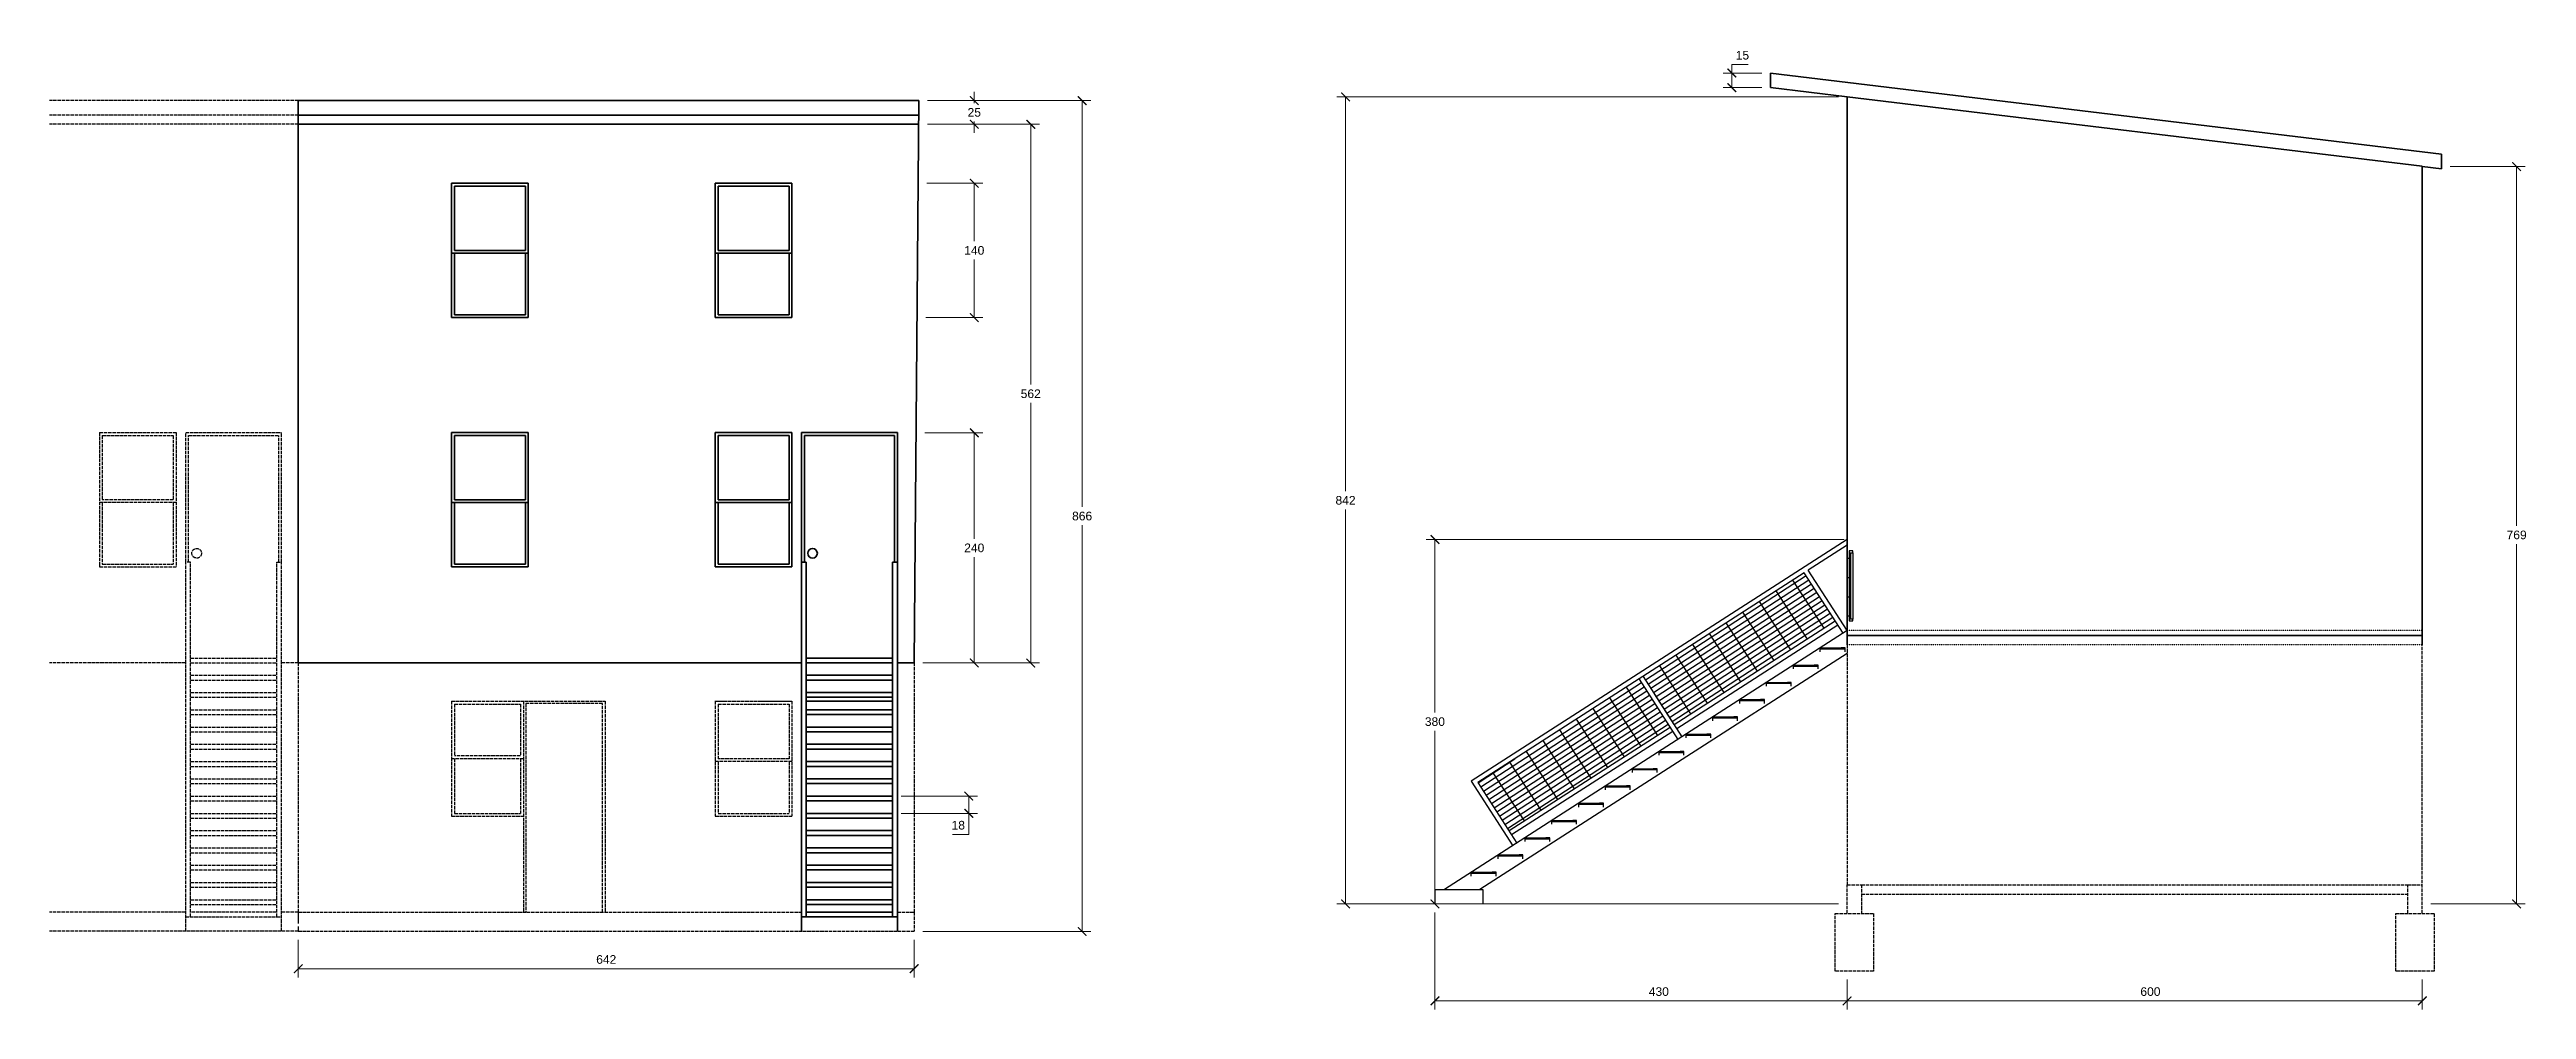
# Model space of a CAD drawing. Header units: millimetres. Extents: x 588 to 4422, y 307 to 1368.
# Drawn here: x 588 to 3172, y 307 to 1308 of the extents above; entities that cross this region are included whole.
import ezdxf

# ---------------------------------------------------------------- set-up
doc = ezdxf.new("R2010")
doc.units = ezdxf.units.MM
doc.linetypes.add('ACAD_ISO02W100', pattern=[15, 12, -3])
doc.linetypes.add('ACAD_ISO03W100', pattern=[30, 12, -18])
for name, color, linetype in [('A-FLOR-INTR', 3, 'ACAD_ISO03W100'), ('A-FLOR-STRS-EXTR', 1, 'Continuous'), ('A-STRUCTURE', 4, 'Continuous')]:
    doc.layers.add(name, color=color, linetype=linetype)
for name, color, linetype, lineweight in [('A-FLOR-LEVL', 3, 'Continuous', 35), ('A-FLOR-STRS- EXTR', 1, 'Continuous', 35), ('A-ROOF', 3, 'Continuous', 35), ('A-WALL-FULL-EXTR', 3, 'Continuous', 35), ('QUOTE', 5, 'Continuous', 13)]:
    doc.layers.add(name, color=color, linetype=linetype, lineweight=lineweight)
doc.styles.get("Standard").update_dxf_attribs({"font": 'arial.ttf'})
doc.dimstyles.new('ISO-25', dxfattribs={"dimtxt": 2.5, "dimasz": 2.5, "dimexe": 1.25, "dimexo": 0.625, "dimtad": 1, "dimtxsty": 'Standard', "dimcen": 2.5, "dimadec": 0, "dimazin": 0, "dimtfac": 1, "dimtmove": 0, "dimatfit": 3, "dimfxl": 1, "dimarcsym": 0})

msp = doc.modelspace()

# ---------------------------------------------------------------- blocks, each defined once
blk = doc.blocks.new('_ArchTick')
at = {"color": 0, "linetype": 'ByBlock', "const_width": 0.15}
blk.add_lwpolyline([(-0.5, -0.5), (0.5, 0.5)], dxfattribs=at)
blk = doc.blocks.new('*D40')
at = {"layer": 'Defpoints', "color": 0, "transparency": 16777216}
for p in [(1495.4, 1255), (1665.6, 1255), (1490.4, 388.6)]:
    blk.add_point(p, dxfattribs=at)
at = {"layer": 'QUOTE', "color": 0, "transparency": 16777216}
for p, q in [((1504.4, 1255), (1674.6, 1255)), ((1665.6, 1255), (1665.6, 831.4)), ((1665.6, 388.6), (1665.6, 812.2)), ((1499.4, 388.6), (1674.6, 388.6))]:
    blk.add_line(p, q, dxfattribs=at)
at = {"layer": 'QUOTE', "color": 0, "transparency": 16777216, "xscale": 9, "yscale": 9, "zscale": 9}
for p, rotation in [((1665.6, 1255), 90), ((1665.6, 388.6), 270)]:
    blk.add_blockref('_ArchTick', p, dxfattribs=dict(at, rotation=rotation))
at = {"layer": 'QUOTE', "color": 0, "transparency": 16777216, "insert": (1665.6, 821.8), "char_height": 9, "attachment_point": 5}
blk.add_mtext('866', dxfattribs=at)
blk = doc.blocks.new('*D41')
at = {"layer": 'Defpoints', "color": 0, "transparency": 16777216}
for p in [(1495.4, 1255), (1553.1, 1255), (1495.2, 1230.3)]:
    blk.add_point(p, dxfattribs=at)
at = {"layer": 'QUOTE', "color": 0, "transparency": 16777216}
for p, q in [((1504.4, 1255), (1562.1, 1255)), ((1553.1, 1255), (1553.1, 1264)), ((1553.1, 1255), (1553.1, 1252.3)), ((1504.2, 1230.3), (1562.1, 1230.3)), ((1553.1, 1230.3), (1553.1, 1233.1)), ((1553.1, 1230.3), (1553.1, 1221.3))]:
    blk.add_line(p, q, dxfattribs=at)
at = {"layer": 'QUOTE', "color": 0, "transparency": 16777216, "xscale": 9, "yscale": 9, "zscale": 9}
for p, rotation in [((1553.1, 1255), 270), ((1553.1, 1230.3), 90)]:
    blk.add_blockref('_ArchTick', p, dxfattribs=dict(at, rotation=rotation))
at = {"layer": 'QUOTE', "color": 0, "transparency": 16777216, "insert": (1553.1, 1242.7), "char_height": 9, "attachment_point": 5}
blk.add_mtext('25', dxfattribs=at)
blk = doc.blocks.new('*D42')
at = {"layer": 'Defpoints', "color": 0, "transparency": 16777216}
for p in [(1495.2, 1230.3), (1612, 1230.3), (1490.4, 668.6)]:
    blk.add_point(p, dxfattribs=at)
at = {"layer": 'QUOTE', "color": 0, "transparency": 16777216}
for p, q in [((1504.2, 1230.3), (1621, 1230.3)), ((1612, 1230.3), (1612, 958.9)), ((1612, 668.6), (1612, 939.8)), ((1499.4, 668.6), (1621, 668.6))]:
    blk.add_line(p, q, dxfattribs=at)
at = {"layer": 'QUOTE', "color": 0, "transparency": 16777216, "xscale": 9, "yscale": 9, "zscale": 9}
for p, rotation in [((1612, 1230.3), 90), ((1612, 668.6), 270)]:
    blk.add_blockref('_ArchTick', p, dxfattribs=dict(at, rotation=rotation))
at = {"layer": 'QUOTE', "color": 0, "transparency": 16777216, "insert": (1612, 949.3), "char_height": 9, "attachment_point": 5}
blk.add_mtext('562', dxfattribs=at)
blk = doc.blocks.new('*D45')
at = {"layer": 'Defpoints', "color": 0, "transparency": 16777216}
for p in [(847.9, 388.8), (1490.4, 388.8), (1490.4, 349.8)]:
    blk.add_point(p, dxfattribs=at)
at = {"layer": 'QUOTE', "color": 0, "transparency": 16777216}
for p, q in [((847.9, 379.8), (847.9, 340.8)), ((1490.4, 379.8), (1490.4, 340.8)), ((847.9, 349.8), (1490.4, 349.8))]:
    blk.add_line(p, q, dxfattribs=at)
at = {"layer": 'QUOTE', "color": 0, "transparency": 16777216, "xscale": 9, "yscale": 9, "zscale": 9, "rotation": 180}
blk.add_blockref('_ArchTick', (847.9, 349.8), dxfattribs=at)
at = {"layer": 'QUOTE', "color": 0, "transparency": 16777216, "xscale": 9, "yscale": 9, "zscale": 9}
blk.add_blockref('_ArchTick', (1490.4, 349.8), dxfattribs=at)
at = {"layer": 'QUOTE', "color": 0, "transparency": 16777216, "insert": (1169.2, 359.4), "char_height": 9, "attachment_point": 5}
blk.add_mtext('642', dxfattribs=at)
blk = doc.blocks.new('*D43')
at = {"layer": 'Defpoints', "color": 0, "transparency": 16777216}
for p in [(1492.4, 908.6), (1490.4, 668.6), (1553.1, 668.6)]:
    blk.add_point(p, dxfattribs=at)
at = {"layer": 'QUOTE', "color": 0, "transparency": 16777216}
for p, q in [((1501.4, 908.6), (1562.1, 908.6)), ((1553.1, 908.6), (1553.1, 798.2)), ((1553.1, 668.6), (1553.1, 779)), ((1499.4, 668.6), (1562.1, 668.6))]:
    blk.add_line(p, q, dxfattribs=at)
at = {"layer": 'QUOTE', "color": 0, "transparency": 16777216, "xscale": 9, "yscale": 9, "zscale": 9}
for p, rotation in [((1553.1, 908.6), 90), ((1553.1, 668.6), 270)]:
    blk.add_blockref('_ArchTick', p, dxfattribs=dict(at, rotation=rotation))
at = {"layer": 'QUOTE', "color": 0, "transparency": 16777216, "insert": (1553.1, 788.6), "char_height": 9, "attachment_point": 5}
blk.add_mtext('240', dxfattribs=at)
blk = doc.blocks.new('*D46')
at = {"layer": 'Defpoints', "color": 0, "transparency": 16777216}
for p in [(1467.9, 529.8), (1467.9, 511.8), (1547.4, 511.8)]:
    blk.add_point(p, dxfattribs=at)
at = {"layer": 'QUOTE', "color": 0, "transparency": 16777216}
for p, q in [((1476.9, 529.8), (1556.4, 529.8)), ((1547.4, 529.8), (1547.4, 511.8)), ((1476.9, 511.8), (1556.4, 511.8)), ((1547.4, 511.8), (1547.4, 489.9)), ((1547.4, 489.9), (1530.4, 489.9))]:
    blk.add_line(p, q, dxfattribs=at)
at = {"layer": 'QUOTE', "color": 0, "transparency": 16777216, "xscale": 9, "yscale": 9, "zscale": 9}
for p, rotation in [((1547.4, 529.8), 90), ((1547.4, 511.8), 270)]:
    blk.add_blockref('_ArchTick', p, dxfattribs=dict(at, rotation=rotation))
at = {"layer": 'QUOTE', "color": 0, "transparency": 16777216, "insert": (1536.4, 499.4), "char_height": 9, "attachment_point": 5}
blk.add_mtext('18', dxfattribs=at)
blk = doc.blocks.new('*D44')
at = {"layer": 'Defpoints', "color": 0, "transparency": 16777216}
for p in [(1494.7, 1168.8), (1493.5, 1028.8), (1553.1, 1028.8)]:
    blk.add_point(p, dxfattribs=at)
at = {"layer": 'QUOTE', "color": 0, "transparency": 16777216}
for p, q in [((1503.7, 1168.8), (1562.1, 1168.8)), ((1553.1, 1168.8), (1553.1, 1108.3)), ((1553.1, 1028.8), (1553.1, 1089.2)), ((1502.5, 1028.8), (1562.1, 1028.8))]:
    blk.add_line(p, q, dxfattribs=at)
at = {"layer": 'QUOTE', "color": 0, "transparency": 16777216, "xscale": 9, "yscale": 9, "zscale": 9}
for p, rotation in [((1553.1, 1168.8), 90), ((1553.1, 1028.8), 270)]:
    blk.add_blockref('_ArchTick', p, dxfattribs=dict(at, rotation=rotation))
at = {"layer": 'QUOTE', "color": 0, "transparency": 16777216, "insert": (1553.1, 1098.8), "char_height": 9, "attachment_point": 5}
blk.add_mtext('140', dxfattribs=at)
blk = doc.blocks.new('*D29')
at = {"layer": 'Defpoints', "color": 0, "transparency": 16777216}
for p in [(2033.6, 417.4), (2463.6, 347.4), (2033.6, 316.3)]:
    blk.add_point(p, dxfattribs=at)
at = {"layer": 'QUOTE', "color": 0, "transparency": 16777216}
for p, q in [((2033.6, 408.4), (2033.6, 307.3)), ((2463.6, 338.4), (2463.6, 307.3)), ((2463.6, 316.3), (2033.6, 316.3))]:
    blk.add_line(p, q, dxfattribs=at)
at = {"layer": 'QUOTE', "color": 0, "transparency": 16777216, "xscale": 9, "yscale": 9, "zscale": 9, "rotation": 180}
blk.add_blockref('_ArchTick', (2033.6, 316.3), dxfattribs=at)
at = {"layer": 'QUOTE', "color": 0, "transparency": 16777216, "xscale": 9, "yscale": 9, "zscale": 9}
blk.add_blockref('_ArchTick', (2463.6, 316.3), dxfattribs=at)
at = {"layer": 'QUOTE', "color": 0, "transparency": 16777216, "insert": (2267.2, 325.9), "char_height": 9, "attachment_point": 5}
blk.add_mtext('430', dxfattribs=at)
blk = doc.blocks.new('*D26')
at = {"layer": 'Defpoints', "color": 0, "transparency": 16777216}
for p in [(2033.6, 797.4), (2469.6, 797.4), (2463.6, 417.4)]:
    blk.add_point(p, dxfattribs=at)
at = {"layer": 'QUOTE', "color": 0, "transparency": 16777216}
for p, q in [((2460.6, 797.4), (2024.6, 797.4)), ((2033.6, 797.4), (2033.6, 617)), ((2033.6, 417.4), (2033.6, 597.8)), ((2454.6, 417.4), (2024.6, 417.4))]:
    blk.add_line(p, q, dxfattribs=at)
at = {"layer": 'QUOTE', "color": 0, "transparency": 16777216, "xscale": 9, "yscale": 9, "zscale": 9}
for p, rotation in [((2033.6, 797.4), 90), ((2033.6, 417.4), 270)]:
    blk.add_blockref('_ArchTick', p, dxfattribs=dict(at, rotation=rotation))
at = {"layer": 'QUOTE', "color": 0, "transparency": 16777216, "insert": (2033.6, 607.4), "char_height": 9, "attachment_point": 5}
blk.add_mtext('380', dxfattribs=at)
blk = doc.blocks.new('*D27')
at = {"layer": 'Defpoints', "color": 0, "transparency": 16777216}
for p in [(2463.6, 347.4), (3063.6, 347.4), (3063.6, 316.3)]:
    blk.add_point(p, dxfattribs=at)
at = {"layer": 'QUOTE', "color": 0, "transparency": 16777216}
for p, q in [((2463.6, 338.4), (2463.6, 307.3)), ((3063.6, 338.4), (3063.6, 307.3)), ((2463.6, 316.3), (3063.6, 316.3))]:
    blk.add_line(p, q, dxfattribs=at)
at = {"layer": 'QUOTE', "color": 0, "transparency": 16777216, "xscale": 9, "yscale": 9, "zscale": 9, "rotation": 180}
blk.add_blockref('_ArchTick', (2463.6, 316.3), dxfattribs=at)
at = {"layer": 'QUOTE', "color": 0, "transparency": 16777216, "xscale": 9, "yscale": 9, "zscale": 9}
blk.add_blockref('_ArchTick', (3063.6, 316.3), dxfattribs=at)
at = {"layer": 'QUOTE', "color": 0, "transparency": 16777216, "insert": (2780, 325.9), "char_height": 9, "attachment_point": 5}
blk.add_mtext('600', dxfattribs=at)
blk = doc.blocks.new('*D30')
at = {"layer": 'Defpoints', "color": 0, "transparency": 16777216}
for p in [(1940.4, 1258.9), (2463.6, 1258.9), (2034.3, 417.4)]:
    blk.add_point(p, dxfattribs=at)
at = {"layer": 'QUOTE', "color": 0, "transparency": 16777216}
for p, q in [((2454.6, 1258.9), (1931.4, 1258.9)), ((1940.4, 1258.9), (1940.4, 847.8)), ((1940.4, 417.4), (1940.4, 828.6)), ((2025.3, 417.4), (1931.4, 417.4))]:
    blk.add_line(p, q, dxfattribs=at)
at = {"layer": 'QUOTE', "color": 0, "transparency": 16777216, "xscale": 9, "yscale": 9, "zscale": 9}
for p, rotation in [((1940.4, 1258.9), 90), ((1940.4, 417.4), 270)]:
    blk.add_blockref('_ArchTick', p, dxfattribs=dict(at, rotation=rotation))
at = {"layer": 'QUOTE', "color": 0, "transparency": 16777216, "insert": (1940.4, 838.2), "char_height": 9, "attachment_point": 5}
blk.add_mtext('842', dxfattribs=at)
blk = doc.blocks.new('*D31')
at = {"layer": 'Defpoints', "color": 0, "transparency": 16777216}
for p in [(2343.3, 1283.8), (2383.6, 1283.8), (2383.6, 1268.6)]:
    blk.add_point(p, dxfattribs=at)
at = {"layer": 'QUOTE', "color": 0, "transparency": 16777216}
for p, q in [((2343.3, 1283.8), (2343.3, 1292.8)), ((2343.3, 1292.8), (2360.5, 1292.8)), ((2374.6, 1283.8), (2334.3, 1283.8)), ((2374.6, 1268.6), (2334.3, 1268.6)), ((2343.3, 1268.6), (2343.3, 1283.8))]:
    blk.add_line(p, q, dxfattribs=at)
at = {"layer": 'QUOTE', "color": 0, "transparency": 16777216, "xscale": 9, "yscale": 9, "zscale": 9}
for p, rotation in [((2343.3, 1283.8), 90), ((2343.3, 1268.6), 270)]:
    blk.add_blockref('_ArchTick', p, dxfattribs=dict(at, rotation=rotation))
at = {"layer": 'QUOTE', "color": 0, "transparency": 16777216, "insert": (2354.4, 1302.3), "char_height": 9, "attachment_point": 5}
blk.add_mtext('15', dxfattribs=at)
blk = doc.blocks.new('*D28')
at = {"layer": 'Defpoints', "color": 0, "transparency": 16777216}
for p in [(3083.6, 1186.2), (3063.6, 417.4), (3162, 417.4)]:
    blk.add_point(p, dxfattribs=at)
at = {"layer": 'QUOTE', "color": 0, "transparency": 16777216}
for p, q in [((3092.6, 1186.2), (3171, 1186.2)), ((3162, 1186.2), (3162, 811.7)), ((3162, 417.4), (3162, 792.6)), ((3072.6, 417.4), (3171, 417.4))]:
    blk.add_line(p, q, dxfattribs=at)
at = {"layer": 'QUOTE', "color": 0, "transparency": 16777216, "xscale": 9, "yscale": 9, "zscale": 9}
for p, rotation in [((3162, 1186.2), 90), ((3162, 417.4), 270)]:
    blk.add_blockref('_ArchTick', p, dxfattribs=dict(at, rotation=rotation))
at = {"layer": 'QUOTE', "color": 0, "transparency": 16777216, "insert": (3162, 802.1), "char_height": 9, "attachment_point": 5}
blk.add_mtext('769', dxfattribs=at)

# ---------------------------------------------------------------- dimensions: what is measured, and where the dimension line sits
at = {"layer": 'QUOTE'}
for base, p1, p2, override, picture, middle in [((2343.3, 1283.8), (2383.6, 1268.6), (2383.6, 1283.8), {"dimtxt": 9, "dimasz": 9, "dimexe": 9, "dimexo": 9, "dimgap": 5, "dimtih": 1, "dimtoh": 1, "dimdec": 0, "dimblk1": 'ArchTick', "dimblk2": 'ArchTick', "dimsah": 1, "dimlwd": 65535, "dimlwe": 65535}, '*D31', (2354.4, 1302.3)), ((1553.1, 1255), (1495.2, 1230.3), (1495.4, 1255), {"dimtxt": 9, "dimasz": 9, "dimexe": 9, "dimexo": 9, "dimgap": 5, "dimtih": 1, "dimtoh": 1, "dimdec": 0, "dimblk1": 'ArchTick', "dimblk2": 'ArchTick', "dimsah": 1, "dimlwd": 65535, "dimlwe": 65535}, '*D41', (1553.1, 1242.7)), ((1940.4113, 1258.9474), (2034.3472, 417.3684), (2463.5933, 1258.9474), {"dimtxt": 9, "dimasz": 9, "dimexe": 9, "dimexo": 9, "dimgap": 5, "dimtih": 1, "dimdec": 0, "dimblk1": 'ArchTick', "dimblk2": 'ArchTick', "dimsah": 1, "dimlwd": 65535, "dimlwe": 65535}, '*D30', (1940.4113, 838.1579)), ((1553.1, 1028.8), (1494.7, 1168.8), (1493.5, 1028.8), {"dimtxt": 9, "dimasz": 9, "dimexe": 9, "dimexo": 9, "dimgap": 5, "dimtih": 1, "dimdec": 0, "dimblk1": 'ArchTick', "dimblk2": 'ArchTick', "dimsah": 1, "dimlwd": 65535, "dimlwe": 65535}, '*D44', (1553.1, 1098.8)), ((1553.1, 668.6), (1492.4, 908.6), (1490.4, 668.6), {"dimtxt": 9, "dimasz": 9, "dimexe": 9, "dimexo": 9, "dimgap": 5, "dimtih": 1, "dimdec": 0, "dimblk1": 'ArchTick', "dimblk2": 'ArchTick', "dimsah": 1, "dimlwd": 65535, "dimlwe": 65535}, '*D43', (1553.1, 788.6)), ((2033.6, 797.4), (2463.6, 417.4), (2469.6, 797.4), {"dimtxt": 9, "dimasz": 9, "dimexe": 9, "dimexo": 9, "dimgap": 5, "dimtih": 1, "dimdec": 0, "dimblk1": 'ArchTick', "dimblk2": 'ArchTick', "dimsah": 1, "dimlwd": 65535, "dimlwe": 65535}, '*D26', (2033.6, 607.4))]:
    dim = msp.add_linear_dim(base=base, p1=p1, p2=p2, angle=90, dimstyle='ISO-25', override=override, dxfattribs=at)
    dim.commit()
    dim.dimension.update_dxf_attribs({"geometry": picture, "text_midpoint": middle})
for base, p1, p2, override, picture, middle in [((1665.6, 1255), (1490.4, 388.6), (1495.4, 1255), {"dimtxt": 9, "dimasz": 9, "dimexe": 9, "dimexo": 9, "dimgap": 5, "dimtih": 1, "dimdec": 0, "dimblk1": 'ArchTick', "dimblk2": 'ArchTick', "dimsah": 1, "dimlwd": 65535, "dimlwe": 65535}, '*D40', (1665.6, 821.8)), ((1612, 1230.3), (1490.4, 668.6), (1495.2, 1230.3), {"dimtxt": 9, "dimasz": 9, "dimexe": 9, "dimexo": 9, "dimgap": 5, "dimtih": 1, "dimdec": 0, "dimblk1": 'ArchTick', "dimblk2": 'ArchTick', "dimsah": 1, "dimlwd": 65535, "dimlwe": 65535}, '*D42', (1612, 949.3)), ((3162, 417.4), (3083.6, 1186.2), (3063.6, 417.4), {"dimtxt": 9, "dimasz": 9, "dimexe": 9, "dimexo": 9, "dimgap": 5, "dimtih": 1, "dimtoh": 1, "dimdec": 0, "dimblk1": 'ArchTick', "dimblk2": 'ArchTick', "dimsah": 1, "dimlwd": 65535, "dimlwe": 65535}, '*D28', (3162, 802.1)), ((1547.4, 511.8), (1467.9, 529.8), (1467.9, 511.8), {"dimtxt": 9, "dimasz": 9, "dimexe": 9, "dimexo": 9, "dimgap": 5, "dimtih": 1, "dimtoh": 1, "dimdec": 0, "dimblk1": 'ArchTick', "dimblk2": 'ArchTick', "dimsah": 1, "dimlwd": 65535, "dimlwe": 65535}, '*D46', (1536.4, 489.9))]:
    dim = msp.add_linear_dim(base=base, p1=p1, p2=p2, angle=90, dimstyle='ISO-25', override=override, dxfattribs=at)
    dim.commit()
    dim.dimension.update_dxf_attribs({"geometry": picture, "text_midpoint": middle, "dimtype": 160})
for base, p2, picture, middle in [((2033.6, 316.3), (2033.6, 417.4), '*D29', (2267.2, 316.3)), ((3063.6, 316.3), (3063.6, 347.4), '*D27', (2780, 316.3))]:
    dim = msp.add_linear_dim(base=base, p1=(2463.6, 347.4), p2=p2, dimstyle='ISO-25', override={"dimtxt": 9, "dimasz": 9, "dimexe": 9, "dimexo": 9, "dimgap": 5, "dimdec": 0, "dimblk1": 'ArchTick', "dimblk2": 'ArchTick', "dimsah": 1, "dimlwd": 65535, "dimlwe": 65535}, dxfattribs=at)
    dim.commit()
    dim.dimension.update_dxf_attribs({"geometry": picture, "text_midpoint": middle, "dimtype": 160})
dim = msp.add_linear_dim(base=(1490.3725, 349.8389), p1=(847.9486, 388.7521), p2=(1490.3725, 388.7521), dimstyle='ISO-25', override={"dimtxt": 9, "dimasz": 9, "dimexe": 9, "dimexo": 9, "dimgap": 5, "dimdec": 0, "dimblk1": 'ArchTick', "dimblk2": 'ArchTick', "dimsah": 1, "dimlwd": 65535, "dimlwe": 65535}, dxfattribs=at)
dim.commit()
dim.dimension.update_dxf_attribs({"geometry": '*D45', "text_midpoint": (1169.1605, 359.4341)})

# ---------------------------------------------------------------- hatches: boundary and pattern name
at = {"layer": 'A-FLOR-STRS-EXTR'}
h = msp.add_hatch(dxfattribs=at)
h.set_pattern_fill('GRATE', color=256, scale=6.5, angle=123, style=0)
h.set_pattern_definition([(213, (32416.659, -4835.6285), (2.809997, -4.327016), []), (303, (32416.66, -4835.629), (17.308064, 11.239988), [])])
h.paths.add_polyline_path([(2451.3, 712.3), (2418.9, 762.7), (2250.8, 654.6), (2283.2, 604.2)])
h.paths.add_polyline_path([(2246.6, 651.9), (2078.5, 543.9), (2110.9, 493.5), (2279, 601.5)])

# ---------------------------------------------------------------- linework, layer by layer
at = {"layer": 'A-FLOR-INTR', "ltscale": 0.01}
msp.add_line((3063.6, 687.4), (2463.6, 687.4), dxfattribs=at)
at = {"layer": 'A-FLOR-INTR', "linetype": 'ACAD_ISO03W100', "ltscale": 0.01}
msp.add_lwpolyline([(3063.6, 702.4), (2463.6, 702.4)], dxfattribs=at)
at = {"layer": 'A-FLOR-LEVL'}
for p, q in [((2463.6, 687.4), (2463.6, 702.4)), ((3063.6, 697.4), (2463.6, 697.4))]:
    msp.add_line(p, q, dxfattribs=at)
at = {"layer": 'A-FLOR-STRS- EXTR'}
for p, q in [((1377.9, 673.8), (1467.9, 673.8)), ((1377.9, 668.8), (1467.9, 668.8)), ((1377.9, 668.8), (1467.9, 668.8)), ((1377.9, 655.8), (1467.9, 655.8)), ((1377.9, 650.8), (1467.9, 650.8)), ((1377.9, 637.8), (1467.9, 637.8)), ((1377.9, 632.8), (1467.9, 632.8)), ((1377.9, 628.8), (1467.9, 628.8)), ((1457.9, 628.8), (1387.9, 628.8)), ((1377.9, 619.8), (1467.9, 619.8)), ((1377.9, 614.8), (1467.9, 614.8)), ((1377.9, 601.8), (1467.9, 601.8)), ((1377.9, 596.8), (1467.9, 596.8)), ((1377.9, 583.8), (1467.9, 583.8)), ((1377.9, 578.8), (1467.9, 578.8)), ((1377.9, 565.8), (1467.9, 565.8)), ((1377.9, 560.8), (1467.9, 560.8)), ((1377.9, 547.8), (1467.9, 547.8)), ((1377.9, 542.8), (1467.9, 542.8)), ((1377.9, 529.8), (1467.9, 529.8)), ((1377.9, 524.8), (1467.9, 524.8)), ((1377.9, 511.8), (1467.9, 511.8)), ((1377.9, 506.8), (1467.9, 506.8)), ((1377.9, 493.8), (1467.9, 493.8)), ((1377.9, 488.8), (1467.9, 488.8)), ((1377.9, 475.8), (1467.9, 475.8)), ((1377.9, 470.8), (1467.9, 470.8)), ((1377.9, 457.8), (1467.9, 457.8)), ((1377.9, 452.8), (1467.9, 452.8)), ((1377.9, 439.8), (1467.9, 439.8)), ((1377.9, 434.8), (1467.9, 434.8)), ((1377.9, 421.8), (1467.9, 421.8)), ((1377.9, 416.8), (1467.9, 416.8)), ((1372.9, 403.8), (1472.9, 403.8)), ((1467.9, 408.8), (1377.9, 408.8))]:
    msp.add_line(p, q, dxfattribs=at)
for points in [[(1372.9, 388.8), (1372.9, 773.8)], [(1377.9, 403.8), (1377.9, 773.8)], [(1467.9, 403.8), (1467.9, 773.8)], [(1472.9, 388.8), (1472.9, 773.8)]]:
    msp.add_lwpolyline(points, dxfattribs=at)
at = {"layer": 'A-FLOR-STRS-EXTR'}
for p, q in [((2463.6, 797.4), (2071.6, 545.4)), ((2463.6, 791.4), (2423.1, 765.4)), ((2418.9, 762.7), (2078.5, 543.9)), ((2463.6, 702.4), (2043.6, 432.4)), ((2451.3, 712.3), (2283.2, 604.2)), ((2454, 708.1), (2285.9, 600)), ((2463.6, 678.6), (2080.6, 432.4)), ((2435.6, 683.4), (2461.4, 683.4)), ((2439.6, 684.4), (2457.4, 684.4)), ((2379.6, 647.4), (2405.4, 647.4)), ((2383.6, 648.4), (2401.4, 648.4)), ((2407.6, 665.4), (2433.4, 665.4)), ((2411.6, 666.4), (2429.4, 666.4)), ((2351.6, 629.4), (2377.4, 629.4)), ((2355.6, 630.4), (2373.4, 630.4)), ((2279, 601.5), (2110.9, 493.5)), ((2281.7, 597.3), (2113.6, 489.3)), ((2299.6, 594.4), (2317.4, 594.4)), ((2323.6, 611.4), (2349.4, 611.4)), ((2327.6, 612.4), (2345.4, 612.4)), ((2267.6, 575.4), (2293.4, 575.4)), ((2271.6, 576.4), (2289.4, 576.4)), ((2295.6, 593.4), (2321.4, 593.4)), ((2239.6, 557.4), (2265.4, 557.4)), ((2243.6, 558.4), (2261.4, 558.4)), ((2183.6, 521.4), (2209.4, 521.4)), ((2187.6, 522.4), (2205.4, 522.4)), ((2211.6, 539.4), (2237.4, 539.4)), ((2215.6, 540.4), (2233.4, 540.4)), ((2155.6, 503.4), (2181.4, 503.4)), ((2159.6, 504.4), (2177.4, 504.4)), ((2099.6, 467.4), (2125.4, 467.4)), ((2103.6, 468.4), (2121.4, 468.4)), ((2127.6, 485.4), (2153.4, 485.4)), ((2131.6, 486.4), (2149.4, 486.4)), ((2071.6, 449.4), (2097.4, 449.4)), ((2075.6, 450.4), (2093.4, 450.4))]:
    msp.add_line(p, q, dxfattribs=at)
for points in [[(2465.6, 777.4), (2463.6, 777.4)], [(2469.6, 785.4), (2465.6, 785.4), (2465.6, 783.4), (2469.6, 783.4), (2469.6, 785.4)], [(2465.6, 783.4), (2465.6, 714.4)], [(2467.6, 714.4), (2467.6, 783.4)], [(2469.6, 783.4), (2469.6, 714.4)], [(2459.4, 699.7), (2418.9, 762.7)], [(2463.6, 702.4), (2423.1, 765.4)], [(2465.6, 757.4), (2463.6, 757.4)], [(2465.6, 737.4), (2463.6, 737.4)], [(2465.6, 717.4), (2463.6, 717.4)], [(2469.6, 714.4), (2465.6, 714.4), (2465.6, 712.4), (2469.6, 712.4), (2469.6, 714.4)], [(2435.6, 680.4), (2435.6, 684.4), (2439.6, 684.4)], [(2461.4, 680.4), (2461.4, 684.4), (2457.4, 684.4)], [(2246.6, 651.9), (2287.1, 588.9)], [(2250.8, 654.6), (2291.3, 591.6)], [(2379.6, 644.4), (2379.6, 648.4), (2383.6, 648.4)], [(2405.4, 644.4), (2405.4, 648.4), (2401.4, 648.4)], [(2407.6, 662.4), (2407.6, 666.4), (2411.6, 666.4)], [(2433.4, 662.4), (2433.4, 666.4), (2429.4, 666.4)], [(2351.6, 626.4), (2351.6, 630.4), (2355.6, 630.4)], [(2377.4, 626.4), (2377.4, 630.4), (2373.4, 630.4)], [(2295.6, 590.4), (2295.6, 594.4), (2299.6, 594.4)], [(2321.4, 590.4), (2321.4, 594.4), (2317.4, 594.4)], [(2323.6, 608.4), (2323.6, 612.4), (2327.6, 612.4)], [(2349.4, 608.4), (2349.4, 612.4), (2345.4, 612.4)], [(2267.6, 572.4), (2267.6, 576.4), (2271.6, 576.4)], [(2293.4, 572.4), (2293.4, 576.4), (2289.4, 576.4)], [(2071.6, 545.4), (2114.8, 478.1)], [(2078.5, 543.9), (2119, 480.9)], [(2239.6, 554.4), (2239.6, 558.4), (2243.6, 558.4)], [(2265.4, 554.4), (2265.4, 558.4), (2261.4, 558.4)], [(2183.6, 518.4), (2183.6, 522.4), (2187.6, 522.4)], [(2209.4, 518.4), (2209.4, 522.4), (2205.4, 522.4)], [(2211.6, 536.4), (2211.6, 540.4), (2215.6, 540.4)], [(2237.4, 536.4), (2237.4, 540.4), (2233.4, 540.4)], [(2155.6, 500.4), (2155.6, 504.4), (2159.6, 504.4)], [(2181.4, 500.4), (2181.4, 504.4), (2177.4, 504.4)], [(2099.6, 464.4), (2099.6, 468.4), (2103.6, 468.4)], [(2125.4, 464.4), (2125.4, 468.4), (2121.4, 468.4)], [(2127.6, 482.4), (2127.6, 486.4), (2131.6, 486.4)], [(2153.4, 482.4), (2153.4, 486.4), (2149.4, 486.4)], [(2071.6, 446.4), (2071.6, 450.4), (2075.6, 450.4)], [(2097.4, 446.4), (2097.4, 450.4), (2093.4, 450.4)], [(2033.6, 432.4), (2083.6, 432.4), (2083.6, 417.4)], [(2033.6, 432.4), (2033.6, 417.4)]]:
    msp.add_lwpolyline(points, dxfattribs=at)
at = {"layer": 'A-ROOF'}
for p, q in [((2383.6, 1268.6), (2383.6, 1283.8)), ((3083.6, 1199.2), (3083.6, 1183.8))]:
    msp.add_line(p, q, dxfattribs=at)
at = {"layer": 'A-ROOF', "linetype": 'Continuous'}
for p, q in [((847.9, 1255.1), (1495.4, 1255.1)), ((847.9, 1240), (1495.3, 1240)), ((1495.2, 1230.3), (847.9, 1230.3))]:
    msp.add_line(p, q, dxfattribs=at)
at = {"layer": 'A-ROOF'}
for points in [[(3083.6, 1199.2), (2383.6, 1283.8)], [(2463.6, 1258.9), (2383.6, 1268.6)], [(3063.6, 1186.5), (2463.6, 1258.9)], [(3083.6, 1183.8), (3063.6, 1186.2)]]:
    msp.add_lwpolyline(points, dxfattribs=at)
at = {"layer": 'A-STRUCTURE', "linetype": 'ACAD_ISO02W100', "ltscale": 0.3}
for p, q in [((847.9, 1255.1), (588.5, 1255.1)), ((847.9, 1240), (588.5, 1240)), ((847.9, 1230.3), (588.5, 1230.3)), ((640.5, 908.8), (720.5, 908.8)), ((640.5, 908.8), (640.5, 768.8)), ((643.5, 905.8), (643.5, 838.8)), ((643.5, 905.8), (717.5, 905.8)), ((717.5, 905.8), (717.5, 838.8)), ((720.5, 908.8), (720.5, 768.8)), ((730.5, 773.8), (730.5, 908.8)), ((730.5, 908.8), (830.5, 908.8)), ((733.5, 905.8), (827.5, 905.8)), ((733.5, 773.8), (733.5, 905.8)), ((827.5, 773.8), (827.5, 905.8)), ((830.5, 773.8), (830.5, 908.8)), ((643.5, 835.8), (643.5, 771.8)), ((717.5, 835.8), (717.5, 771.8)), ((640.5, 771.8), (640.5, 768.8)), ((640.5, 768.8), (720.5, 768.8)), ((643.5, 771.8), (717.5, 771.8)), ((735.5, 773.8), (730.5, 773.8)), ((825.5, 773.8), (830.5, 773.8)), ((735.5, 673.8), (825.5, 673.8)), ((2463.6, 687.4), (2463.6, 437.4)), ((3063.6, 407.4), (3063.6, 687.4)), ((730.5, 668.8), (588.5, 668.8)), ((735.5, 668.8), (825.5, 668.8)), ((735.5, 668.8), (825.5, 668.8)), ((735.5, 655.8), (825.5, 655.8)), ((735.5, 650.8), (825.5, 650.8)), ((847.9, 668.8), (830.5, 668.8)), ((847.9, 668.8), (847.9, 408.8)), ((1490.4, 668.8), (1490.4, 408.8)), ((735.5, 637.8), (825.5, 637.8)), ((735.5, 632.8), (825.5, 632.8)), ((1007.9, 628.8), (1167.9, 628.8)), ((1007.9, 628.8), (1007.9, 508.8)), ((1010.9, 625.8), (1010.9, 571.8)), ((1010.9, 625.8), (1079.9, 625.8)), ((1079.9, 625.8), (1079.9, 571.8)), ((1082.9, 628.8), (1082.9, 408.8)), ((1167.9, 628.8), (1167.9, 408.8)), ((1282.5, 628.8), (1362.5, 628.8)), ((1282.9, 628.8), (1362.9, 628.8)), ((1282.9, 628.8), (1282.9, 508.8)), ((1285.9, 625.8), (1285.9, 568.8)), ((1285.9, 625.8), (1359.9, 625.8)), ((1359.9, 625.8), (1359.9, 568.8)), ((1362.9, 628.8), (1362.9, 508.8)), ((735.5, 619.8), (825.5, 619.8)), ((735.5, 614.8), (825.5, 614.8)), ((735.5, 601.8), (825.5, 601.8)), ((735.5, 596.8), (825.5, 596.8)), ((735.5, 583.8), (825.5, 583.8)), ((735.5, 578.8), (825.5, 578.8)), ((1010.9, 568.8), (1010.9, 511.8)), ((1079.9, 568.8), (1079.9, 511.8)), ((735.5, 565.8), (825.5, 565.8)), ((735.5, 560.8), (825.5, 560.8)), ((735.5, 547.8), (825.5, 547.8)), ((735.5, 542.8), (825.5, 542.8)), ((1285.9, 565.8), (1285.9, 511.8)), ((1359.9, 565.8), (1359.9, 511.8)), ((735.5, 529.8), (825.5, 529.8)), ((735.5, 524.8), (825.5, 524.8)), ((735.5, 511.8), (825.5, 511.8)), ((735.5, 506.8), (825.5, 506.8)), ((735.5, 493.8), (825.5, 493.8)), ((1007.9, 508.8), (1082.9, 508.8)), ((1010.9, 511.8), (1079.9, 511.8)), ((1282.9, 508.8), (1362.9, 508.8)), ((1285.9, 511.8), (1359.9, 511.8)), ((735.5, 488.8), (825.5, 488.8)), ((735.5, 475.8), (825.5, 475.8)), ((735.5, 470.8), (825.5, 470.8)), ((735.5, 457.8), (825.5, 457.8)), ((735.5, 452.8), (825.5, 452.8)), ((735.5, 439.8), (825.5, 439.8)), ((735.5, 434.8), (825.5, 434.8)), ((735.5, 421.8), (825.5, 421.8)), ((735.5, 416.8), (825.5, 416.8)), ((2463.6, 407.4), (2463.6, 437.4)), ((2463.6, 437.4), (2478.6, 437.4)), ((2478.6, 437.4), (3048.6, 437.4)), ((2478.6, 437.4), (2478.6, 407.4)), ((2478.6, 427.4), (3048.6, 427.4)), ((3048.6, 407.4), (3048.6, 437.4)), ((3048.6, 437.4), (3063.6, 437.4)), ((730.5, 408.8), (588.5, 408.8)), ((847.9, 388.8), (588.5, 388.8)), ((730.5, 403.8), (830.5, 403.8)), ((825.5, 408.8), (735.5, 408.8)), ((847.9, 408.8), (830.5, 408.8)), ((847.9, 408.8), (1372.9, 408.8)), ((847.9, 388.8), (1490.4, 388.8)), ((1472.9, 408.8), (1490.4, 408.8)), ((1490.4, 408.8), (1490.4, 388.8))]:
    msp.add_line(p, q, dxfattribs=at)
at = {"layer": 'A-STRUCTURE', "linetype": 'ACAD_ISO02W100'}
msp.add_line((847.9, 408.8), (847.9, 388.8), dxfattribs=at)
at = {"layer": 'A-STRUCTURE', "linetype": 'ACAD_ISO02W100', "ltscale": 0.3}
for points in [[(720.5, 835.8), (640.5, 835.8)], [(717.5, 838.8), (643.5, 838.8)], [(730.5, 388.8), (730.5, 773.8)], [(735.5, 403.8), (735.5, 773.8)], [(825.5, 403.8), (825.5, 773.8)], [(830.5, 388.8), (830.5, 773.8)], [(1165.4, 408.8), (1165.4, 626.3), (1085.4, 626.3), (1085.4, 408.8)], [(1082.9, 568.8), (1007.9, 568.8)], [(1079.9, 571.8), (1010.9, 571.8)], [(1359.9, 568.8), (1285.9, 568.8)], [(1362.9, 565.8), (1282.9, 565.8)]]:
    msp.add_lwpolyline(points, dxfattribs=at)
for points in [[(2451.1, 407.4), (2491.1, 407.4), (2491.1, 347.4), (2451.1, 347.4)], [(3036.1, 407.4), (3076.1, 407.4), (3076.1, 347.4), (3036.1, 347.4)]]:
    msp.add_lwpolyline(points, close=True, dxfattribs=at)
msp.add_circle((742, 783), 5.03, dxfattribs=at)
at = {"layer": 'A-WALL-FULL-EXTR'}
for p, q in [((847.9, 1240), (847.9, 1255.1)), ((1495.4, 1255.1), (1490.4, 668.7)), ((2463.6, 957.4), (2463.6, 1258.9)), ((847.9, 1240), (847.9, 668.8)), ((1007.9, 1168.8), (1087.9, 1168.8)), ((1007.9, 1168.8), (1007.9, 1028.8)), ((1010.9, 1165.8), (1010.9, 1098.8)), ((1010.9, 1165.8), (1084.9, 1165.8)), ((1084.9, 1165.8), (1084.9, 1098.8)), ((1087.9, 1168.8), (1087.9, 1028.8)), ((1282.9, 1168.8), (1282.9, 1028.8)), ((1282.9, 1168.8), (1362.9, 1168.8)), ((1285.9, 1165.8), (1359.9, 1165.8)), ((1285.9, 1165.8), (1285.9, 1098.8)), ((1359.9, 1165.8), (1359.9, 1098.8)), ((1362.9, 1168.8), (1362.9, 1028.8)), ((3063.6, 702.4), (3063.6, 1186.5)), ((1010.9, 1095.8), (1010.9, 1031.8)), ((1084.9, 1095.8), (1084.9, 1031.8)), ((1285.9, 1095.8), (1285.9, 1031.8)), ((1359.9, 1095.8), (1359.9, 1031.8)), ((1007.9, 1028.8), (1087.9, 1028.8)), ((1010.9, 1031.8), (1084.9, 1031.8)), ((1282.9, 1028.8), (1362.9, 1028.8)), ((1285.9, 1031.8), (1359.9, 1031.8)), ((2463.6, 957.4), (2463.6, 917.4)), ((1007.9, 908.8), (1007.9, 768.8)), ((1007.9, 908.8), (1007.9, 768.8)), ((1087.9, 908.8), (1007.9, 908.8)), ((1010.9, 905.8), (1010.9, 838.8)), ((1010.9, 905.8), (1084.9, 905.8)), ((1084.9, 905.8), (1084.9, 838.8)), ((1087.9, 908.8), (1087.9, 768.8)), ((1087.9, 908.8), (1087.9, 768.8)), ((1282.9, 908.8), (1362.9, 908.8)), ((1282.9, 908.8), (1282.9, 768.8)), ((1285.9, 905.8), (1285.9, 838.8)), ((1285.9, 905.8), (1359.9, 905.8)), ((1359.9, 905.8), (1359.9, 838.8)), ((1362.9, 908.8), (1362.9, 768.8)), ((1372.9, 773.8), (1372.9, 908.8)), ((1372.9, 908.8), (1472.9, 908.8)), ((1375.9, 905.8), (1469.9, 905.8)), ((1375.9, 773.8), (1375.9, 905.8)), ((1469.9, 773.8), (1469.9, 905.8)), ((1472.9, 773.8), (1472.9, 908.8)), ((2463.6, 917.4), (2463.6, 702.4)), ((1010.9, 835.8), (1010.9, 771.8)), ((1084.9, 835.8), (1084.9, 771.8)), ((1285.9, 835.8), (1285.9, 771.8)), ((1359.9, 835.8), (1359.9, 771.8)), ((1007.9, 768.8), (1087.9, 768.8)), ((1010.9, 771.8), (1084.9, 771.8)), ((1282.9, 771.8), (1282.9, 768.8)), ((1282.9, 768.8), (1362.9, 768.8)), ((1285.9, 771.8), (1359.9, 771.8)), ((1362.9, 771.8), (1362.9, 768.8)), ((1372.9, 773.8), (1377.9, 773.8)), ((1377.9, 764.9), (1377.9, 765.6)), ((1467.9, 773.8), (1472.9, 773.8)), ((3063.6, 702.4), (3063.6, 697.4)), ((3063.6, 687.4), (3063.6, 697.4)), ((847.9, 668.8), (1372.9, 668.8)), ((1472.9, 668.8), (1490.4, 668.8)), ((1472.9, 628.8), (1472.9, 408.8)), ((1377.9, 408.8), (1387.9, 408.8))]:
    msp.add_line(p, q, dxfattribs=at)
for points in [[(1087.9, 1095.8), (1007.9, 1095.8)], [(1084.9, 1098.8), (1010.9, 1098.8)], [(1362.9, 1095.8), (1282.9, 1095.8)], [(1359.9, 1098.8), (1285.9, 1098.8)], [(1087.9, 835.8), (1007.9, 835.8)], [(1084.9, 838.8), (1010.9, 838.8)], [(1362.9, 835.8), (1282.9, 835.8)], [(1359.9, 838.8), (1285.9, 838.8)]]:
    msp.add_lwpolyline(points, dxfattribs=at)
msp.add_circle((1384.4, 783), 5.03, dxfattribs=at)

msp.set_redraw_order([(e.dxf.handle, doc.entitydb.next_handle()) for e in msp.query("TEXT MTEXT ATTDEF DIMENSION ARC_DIMENSION")])  # texts and dimensions are drawn at this point

doc.saveas('drawing.dxf')
